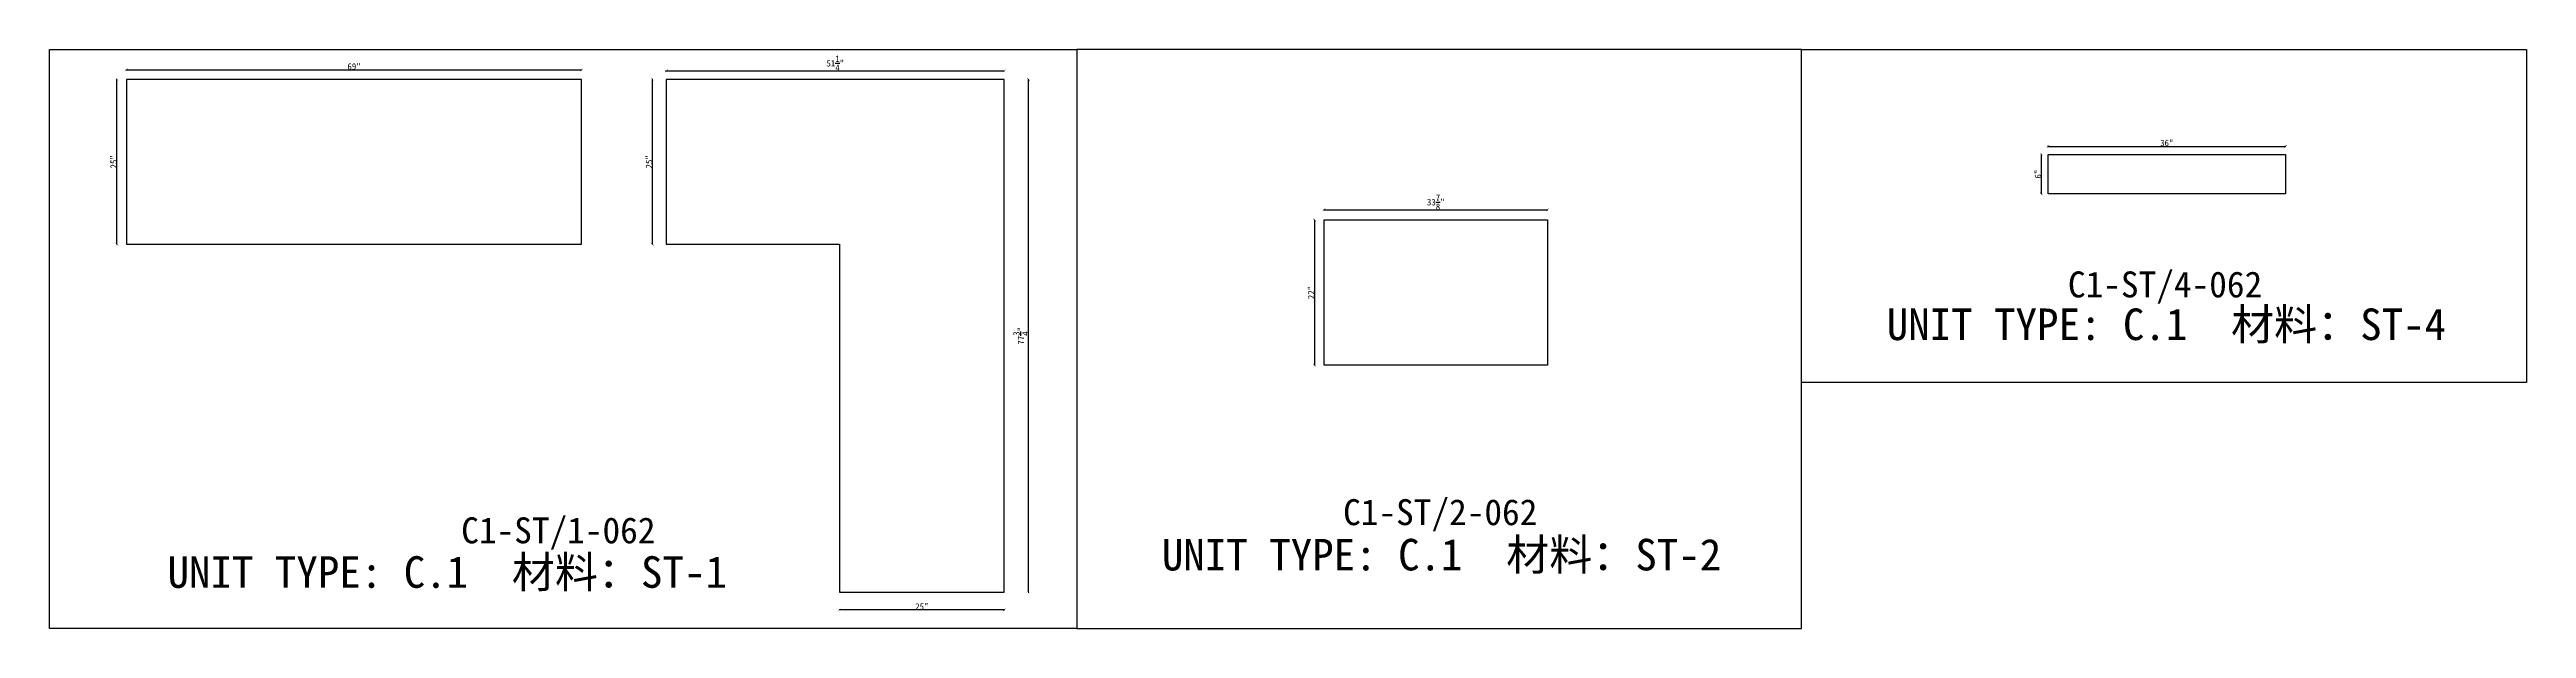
# Model space of a CAD drawing. Header units: millimetres. Extents: x -46966 to 138077, y -48408 to 2116.
# Drawn here: x 102126 to 111667, y -39941 to -37711 of the extents above; entities that cross this region are included whole.
import ezdxf
from ezdxf.enums import TextEntityAlignment as Align

# ---------------------------------------------------------------- set-up
doc = ezdxf.new("R2010")
doc.units = ezdxf.units.MM
doc.layers.add('PART_NUMBER', color=3, linetype='Continuous')
doc.styles.add('样式 1', font='')
doc.styles.get('样式 1').set_extended_font_data('NSimSun')
doc.dimstyles.new('副本 ISO-25', dxfattribs={"dimtxt": 25, "dimasz": 10, "dimexe": 1.5, "dimexo": 0.5, "dimtad": 1, "dimlfac": 0.03937, "dimlunit": 5, "dimtxsty": '样式 1', "dimblk": 'ARCHTICK', "dimcen": 2.5, "dimclrd": 256, "dimclrt": 1, "dimazin": 3, "dimtfac": 1, "dimtmove": 0, "dimatfit": 3, "dimfxlon": 1})

msp = doc.modelspace()

# ---------------------------------------------------------------- texts
at = {"style": '样式 1'}
for s, p in [('UNIT TYPE: C.1', (109202.355, -38830.294)), ('材料：ST-4', (110528.636, -38830.294)), ('材料：ST-2', (107736.762, -39717.473)), ('UNIT TYPE: C.1', (102580.395, -39784.426)), ('材料：ST-1', (103906.676, -39784.426)), ('UNIT TYPE: C.1', (106410.481, -39717.473))]:
    msp.add_text(s, height=121.5865, dxfattribs=at).set_placement(p)
at = {"layer": 'PART_NUMBER', "color": 3, "style": '样式 1'}
for s, p in [('C1-ST/4-062', (110274.591, -38615.968)), ('C1-ST/2-062', (107482.717, -39493.137)), ('C1-ST/1-062', (104085.835, -39563.137))]:
    msp.add_text(s, height=100, dxfattribs=at).set_placement(p, align=Align.MIDDLE_CENTER)

# ---------------------------------------------------------------- blocks, each defined once
blk = doc.blocks.new('_ArchTick')
at = {"color": 0, "linetype": 'ByBlock', "const_width": 0.15}
blk.add_lwpolyline([(-0.5, -0.5), (0.5, 0.5)], dxfattribs=at)
blk = doc.blocks.new('*D1894')
at = {"color": 0, "lineweight": -2, "transparency": 16777216}
for p, q in [((102386.8, -37826.3), (102384.3, -37826.3)), ((102386.8, -38461.3), (102384.3, -38461.3))]:
    blk.add_line(p, q, dxfattribs=at)
at = {"lineweight": -2, "transparency": 16777216}
blk.add_line((102385.8, -38461.3), (102385.8, -37826.3), dxfattribs=at)
at = {"layer": 'Defpoints', "color": 0, "transparency": 16777216}
for p in [(102385.8, -37826.3), (102422.7, -37826.3), (102422.7, -38461.3)]:
    blk.add_point(p, dxfattribs=at)
at = {"lineweight": -2, "transparency": 16777216, "xscale": 10, "yscale": 10, "zscale": 10}
for p, rotation in [((102385.8, -37826.3), 90), ((102385.8, -38461.3), 270)]:
    blk.add_blockref('_ArchTick', p, dxfattribs=dict(at, rotation=rotation))
at = {"color": 1, "transparency": 16777216, "insert": (102372.7, -38143.8), "char_height": 25, "attachment_point": 5, "rotation": 90, "style": '样式 1'}
blk.add_mtext('\\A1;25"', dxfattribs=at)
blk = doc.blocks.new('*D1895')
at = {"color": 0, "lineweight": -2, "transparency": 16777216}
for p, q in [((102422.7, -37791), (102422.7, -37788.5)), ((104175.3, -37791), (104175.3, -37788.5))]:
    blk.add_line(p, q, dxfattribs=at)
at = {"lineweight": -2, "transparency": 16777216}
blk.add_line((102422.7, -37790), (104175.3, -37790), dxfattribs=at)
at = {"layer": 'Defpoints', "color": 0, "transparency": 16777216}
for p in [(102422.7, -37826.3), (104175.3, -37790), (104175.3, -37826.3)]:
    blk.add_point(p, dxfattribs=at)
at = {"lineweight": -2, "transparency": 16777216, "xscale": 10, "yscale": 10, "zscale": 10, "rotation": 180}
blk.add_blockref('_ArchTick', (102422.7, -37790), dxfattribs=at)
at = {"lineweight": -2, "transparency": 16777216, "xscale": 10, "yscale": 10, "zscale": 10}
blk.add_blockref('_ArchTick', (104175.3, -37790), dxfattribs=at)
at = {"color": 1, "transparency": 16777216, "insert": (103299, -37776.9), "char_height": 25, "attachment_point": 5, "style": '样式 1'}
blk.add_mtext('\\A1;69"', dxfattribs=at)
blk = doc.blocks.new('*D1896')
at = {"color": 0, "lineweight": -2, "transparency": 16777216}
for p, q in [((104501.6, -37794.2), (104501.6, -37791.7)), ((105803.4, -37794.2), (105803.4, -37791.7))]:
    blk.add_line(p, q, dxfattribs=at)
at = {"lineweight": -2, "transparency": 16777216}
blk.add_line((104501.6, -37793.2), (105803.4, -37793.2), dxfattribs=at)
at = {"layer": 'Defpoints', "color": 0, "transparency": 16777216}
for p in [(104501.6, -37826.3), (105803.4, -37793.2), (105803.4, -37826.3)]:
    blk.add_point(p, dxfattribs=at)
at = {"lineweight": -2, "transparency": 16777216, "xscale": 10, "yscale": 10, "zscale": 10, "rotation": 180}
blk.add_blockref('_ArchTick', (104501.6, -37793.2), dxfattribs=at)
at = {"lineweight": -2, "transparency": 16777216, "xscale": 10, "yscale": 10, "zscale": 10}
blk.add_blockref('_ArchTick', (105803.4, -37793.2), dxfattribs=at)
at = {"color": 1, "transparency": 16777216, "insert": (105152.5, -37764.2), "char_height": 25, "attachment_point": 5, "style": '样式 1'}
blk.add_mtext('\\A1;51{\\H1x;\\S1/4;}"', dxfattribs=at)
blk = doc.blocks.new('*D1897')
at = {"color": 0, "lineweight": -2, "transparency": 16777216}
for p, q in [((104449.2, -37826.3), (104446.7, -37826.3)), ((104449.2, -38461.3), (104446.7, -38461.3))]:
    blk.add_line(p, q, dxfattribs=at)
at = {"lineweight": -2, "transparency": 16777216}
blk.add_line((104448.2, -38461.3), (104448.2, -37826.3), dxfattribs=at)
at = {"layer": 'Defpoints', "color": 0, "transparency": 16777216}
for p in [(104448.2, -37826.3), (104501.6, -37826.3), (104501.6, -38461.3)]:
    blk.add_point(p, dxfattribs=at)
at = {"lineweight": -2, "transparency": 16777216, "xscale": 10, "yscale": 10, "zscale": 10}
for p, rotation in [((104448.2, -37826.3), 90), ((104448.2, -38461.3), 270)]:
    blk.add_blockref('_ArchTick', p, dxfattribs=dict(at, rotation=rotation))
at = {"color": 1, "transparency": 16777216, "insert": (104435, -38143.8), "char_height": 25, "attachment_point": 5, "rotation": 90, "style": '样式 1'}
blk.add_mtext('\\A1;25"', dxfattribs=at)
blk = doc.blocks.new('*D1898')
at = {"color": 0, "lineweight": -2, "transparency": 16777216}
for p, q in [((105168.4, -39868.6), (105168.4, -39871.1)), ((105803.4, -39868.6), (105803.4, -39871.1))]:
    blk.add_line(p, q, dxfattribs=at)
at = {"lineweight": -2, "transparency": 16777216}
blk.add_line((105803.4, -39869.6), (105168.4, -39869.6), dxfattribs=at)
at = {"layer": 'Defpoints', "color": 0, "transparency": 16777216}
for p in [(105168.4, -39801.2), (105168.4, -39869.6), (105803.4, -39801.2)]:
    blk.add_point(p, dxfattribs=at)
at = {"lineweight": -2, "transparency": 16777216, "xscale": 10, "yscale": 10, "zscale": 10, "rotation": 180}
blk.add_blockref('_ArchTick', (105168.4, -39869.6), dxfattribs=at)
at = {"lineweight": -2, "transparency": 16777216, "xscale": 10, "yscale": 10, "zscale": 10}
blk.add_blockref('_ArchTick', (105803.4, -39869.6), dxfattribs=at)
at = {"color": 1, "transparency": 16777216, "insert": (105485.9, -39856.5), "char_height": 25, "attachment_point": 5, "style": '样式 1'}
blk.add_mtext('\\A1;25"', dxfattribs=at)
blk = doc.blocks.new('*D1899')
at = {"color": 0, "lineweight": -2, "transparency": 16777216}
for p, q in [((105895.6, -37826.3), (105898.1, -37826.3)), ((105895.6, -39801.2), (105898.1, -39801.2))]:
    blk.add_line(p, q, dxfattribs=at)
at = {"lineweight": -2, "transparency": 16777216}
blk.add_line((105896.6, -39801.2), (105896.6, -37826.3), dxfattribs=at)
at = {"layer": 'Defpoints', "color": 0, "transparency": 16777216}
for p in [(105803.4, -37826.3), (105896.6, -37826.3), (105803.4, -39801.2)]:
    blk.add_point(p, dxfattribs=at)
at = {"lineweight": -2, "transparency": 16777216, "xscale": 10, "yscale": 10, "zscale": 10}
for p, rotation in [((105896.6, -37826.3), 90), ((105896.6, -39801.2), 270)]:
    blk.add_blockref('_ArchTick', p, dxfattribs=dict(at, rotation=rotation))
at = {"color": 1, "transparency": 16777216, "insert": (105867.5, -38813.8), "char_height": 25, "attachment_point": 5, "rotation": 90, "style": '样式 1'}
blk.add_mtext('\\A1;77{\\H1x;\\S3/4;}"', dxfattribs=at)
blk = doc.blocks.new('*D1900')
at = {"color": 0, "lineweight": -2, "transparency": 16777216}
for p, q in [((107035.3, -38329.4), (107035.3, -38326.9)), ((107895.7, -38329.4), (107895.7, -38326.9))]:
    blk.add_line(p, q, dxfattribs=at)
at = {"lineweight": -2, "transparency": 16777216}
blk.add_line((107035.3, -38328.4), (107895.7, -38328.4), dxfattribs=at)
at = {"layer": 'Defpoints', "color": 0, "transparency": 16777216}
for p in [(107895.7, -38328.4), (107035.3, -38367.9), (107895.7, -38367.9)]:
    blk.add_point(p, dxfattribs=at)
at = {"lineweight": -2, "transparency": 16777216, "xscale": 10, "yscale": 10, "zscale": 10, "rotation": 180}
blk.add_blockref('_ArchTick', (107035.3, -38328.4), dxfattribs=at)
at = {"lineweight": -2, "transparency": 16777216, "xscale": 10, "yscale": 10, "zscale": 10}
blk.add_blockref('_ArchTick', (107895.7, -38328.4), dxfattribs=at)
at = {"color": 1, "transparency": 16777216, "insert": (107465.5, -38299.3), "char_height": 25, "attachment_point": 5, "style": '样式 1'}
blk.add_mtext('\\A1;33{\\H1x;\\S7/8;}"', dxfattribs=at)
blk = doc.blocks.new('*D1901')
at = {"color": 0, "lineweight": -2, "transparency": 16777216}
for p, q in [((106999.6, -38367.9), (106997.1, -38367.9)), ((106999.6, -38926.7), (106997.1, -38926.7))]:
    blk.add_line(p, q, dxfattribs=at)
at = {"lineweight": -2, "transparency": 16777216}
blk.add_line((106998.6, -38367.9), (106998.6, -38926.7), dxfattribs=at)
at = {"layer": 'Defpoints', "color": 0, "transparency": 16777216}
for p in [(107035.3, -38367.9), (106998.6, -38926.7), (107035.3, -38926.7)]:
    blk.add_point(p, dxfattribs=at)
at = {"lineweight": -2, "transparency": 16777216, "xscale": 10, "yscale": 10, "zscale": 10}
for p, rotation in [((106998.6, -38367.9), 90), ((106998.6, -38926.7), 270)]:
    blk.add_blockref('_ArchTick', p, dxfattribs=dict(at, rotation=rotation))
at = {"color": 1, "transparency": 16777216, "insert": (106985.5, -38647.3), "char_height": 25, "attachment_point": 5, "rotation": 90, "style": '样式 1'}
blk.add_mtext('\\A1;22"', dxfattribs=at)
blk = doc.blocks.new('*D1902')
at = {"color": 0, "lineweight": -2, "transparency": 16777216}
for p, q in [((109824, -38085.3), (109824, -38082.8)), ((110738.4, -38085.3), (110738.4, -38082.8))]:
    blk.add_line(p, q, dxfattribs=at)
at = {"lineweight": -2, "transparency": 16777216}
blk.add_line((109824, -38084.3), (110738.4, -38084.3), dxfattribs=at)
at = {"layer": 'Defpoints', "color": 0, "transparency": 16777216}
for p in [(109824, -38115.1), (110738.4, -38084.3), (110738.4, -38115.1)]:
    blk.add_point(p, dxfattribs=at)
at = {"lineweight": -2, "transparency": 16777216, "xscale": 10, "yscale": 10, "zscale": 10, "rotation": 180}
blk.add_blockref('_ArchTick', (109824, -38084.3), dxfattribs=at)
at = {"lineweight": -2, "transparency": 16777216, "xscale": 10, "yscale": 10, "zscale": 10}
blk.add_blockref('_ArchTick', (110738.4, -38084.3), dxfattribs=at)
at = {"color": 1, "transparency": 16777216, "insert": (110281.2, -38071.2), "char_height": 25, "attachment_point": 5, "style": '样式 1'}
blk.add_mtext('\\A1;36"', dxfattribs=at)
blk = doc.blocks.new('*D1903')
at = {"color": 0, "lineweight": -2, "transparency": 16777216}
for p, q in [((109799.2, -38115.1), (109796.7, -38115.1)), ((109799.2, -38267.5), (109796.7, -38267.5))]:
    blk.add_line(p, q, dxfattribs=at)
at = {"lineweight": -2, "transparency": 16777216}
blk.add_line((109798.2, -38267.5), (109798.2, -38115.1), dxfattribs=at)
at = {"layer": 'Defpoints', "color": 0, "transparency": 16777216}
for p in [(109798.2, -38115.1), (109824, -38115.1), (109824, -38267.5)]:
    blk.add_point(p, dxfattribs=at)
at = {"lineweight": -2, "transparency": 16777216, "xscale": 10, "yscale": 10, "zscale": 10}
for p, rotation in [((109798.2, -38115.1), 90), ((109798.2, -38267.5), 270)]:
    blk.add_blockref('_ArchTick', p, dxfattribs=dict(at, rotation=rotation))
at = {"color": 1, "transparency": 16777216, "insert": (109785.1, -38191.3), "char_height": 25, "attachment_point": 5, "rotation": 90, "style": '样式 1'}
blk.add_mtext('\\A1;6"', dxfattribs=at)

# ---------------------------------------------------------------- dimensions: what is measured, and where the dimension line sits
for base, p1, p2, picture, middle in [((104175.323, -37789.997), (102422.723, -37826.327), (104175.323, -37826.327), '*D1895', (103299.023, -37776.872)), ((105803.368, -37793.195), (104501.618, -37826.327), (105803.368, -37826.327), '*D1896', (105152.493, -37764.171)), ((110738.446, -38084.302), (109824.046, -38115.137), (110738.446, -38115.137), '*D1902', (110281.246, -38071.177)), ((107895.677, -38328.442), (107035.252, -38367.869), (107895.677, -38367.869), '*D1900', (107465.464, -38299.349)), ((105168.368, -39869.593), (105803.368, -39801.177), (105168.368, -39801.177), '*D1898', (105485.868, -39856.468))]:
    dim = msp.add_linear_dim(base=base, p1=p1, p2=p2, dimstyle='副本 ISO-25')
    dim.commit()
    dim.dimension.update_dxf_attribs({"geometry": picture, "text_midpoint": middle})
for base, p1, p2, picture, middle in [((102385.783, -37826.327), (102422.723, -38461.327), (102422.723, -37826.327), '*D1894', (102372.658, -38143.827)), ((104448.173, -37826.327), (104501.618, -38461.327), (104501.618, -37826.327), '*D1897', (104435.048, -38143.827)), ((105896.59, -37826.327), (105803.368, -39801.177), (105803.368, -37826.327), '*D1899', (105867.497, -38813.752)), ((109798.212, -38115.137), (109824.046, -38267.537), (109824.046, -38115.137), '*D1903', (109785.087, -38191.337)), ((106998.606, -38926.669), (107035.252, -38367.869), (107035.252, -38926.669), '*D1901', (106985.481, -38647.269))]:
    dim = msp.add_linear_dim(base=base, p1=p1, p2=p2, angle=90, dimstyle='副本 ISO-25')
    dim.commit()
    dim.dimension.update_dxf_attribs({"geometry": picture, "text_midpoint": middle})

# ---------------------------------------------------------------- linework, layer by layer
at = {"color": 1}
for points in [[(102125.971, -37711.401), (106082.853, -37711.401), (106082.853, -39940.968), (102125.971, -39940.968)], [(106082.853, -39940.968), (108874.727, -39940.968), (108874.727, -37711.401), (106082.853, -37711.401)], [(108874.727, -37711.401), (111666.602, -37711.401), (111666.602, -38993.799), (108874.727, -38993.799)]]:
    msp.add_lwpolyline(points, close=True, dxfattribs=at)
for points in [[(102422.723, -38461.327), (104175.323, -38461.327), (104175.323, -37826.327), (102422.723, -37826.327)], [(105803.368, -37826.327), (104501.618, -37826.327), (104501.618, -38461.327), (105168.368, -38461.327), (105168.368, -39801.177), (105803.368, -39801.177)], [(109824.046, -38115.137), (110738.446, -38115.137), (110738.446, -38267.537), (109824.046, -38267.537)], [(107035.252, -38367.869), (107895.677, -38367.869), (107895.677, -38926.669), (107035.252, -38926.669)]]:
    msp.add_lwpolyline(points, close=True)

msp.set_redraw_order([(e.dxf.handle, doc.entitydb.next_handle()) for e in msp.query("TEXT MTEXT ATTDEF DIMENSION ARC_DIMENSION")])  # texts and dimensions are drawn at this point

doc.saveas('drawing.dxf')
